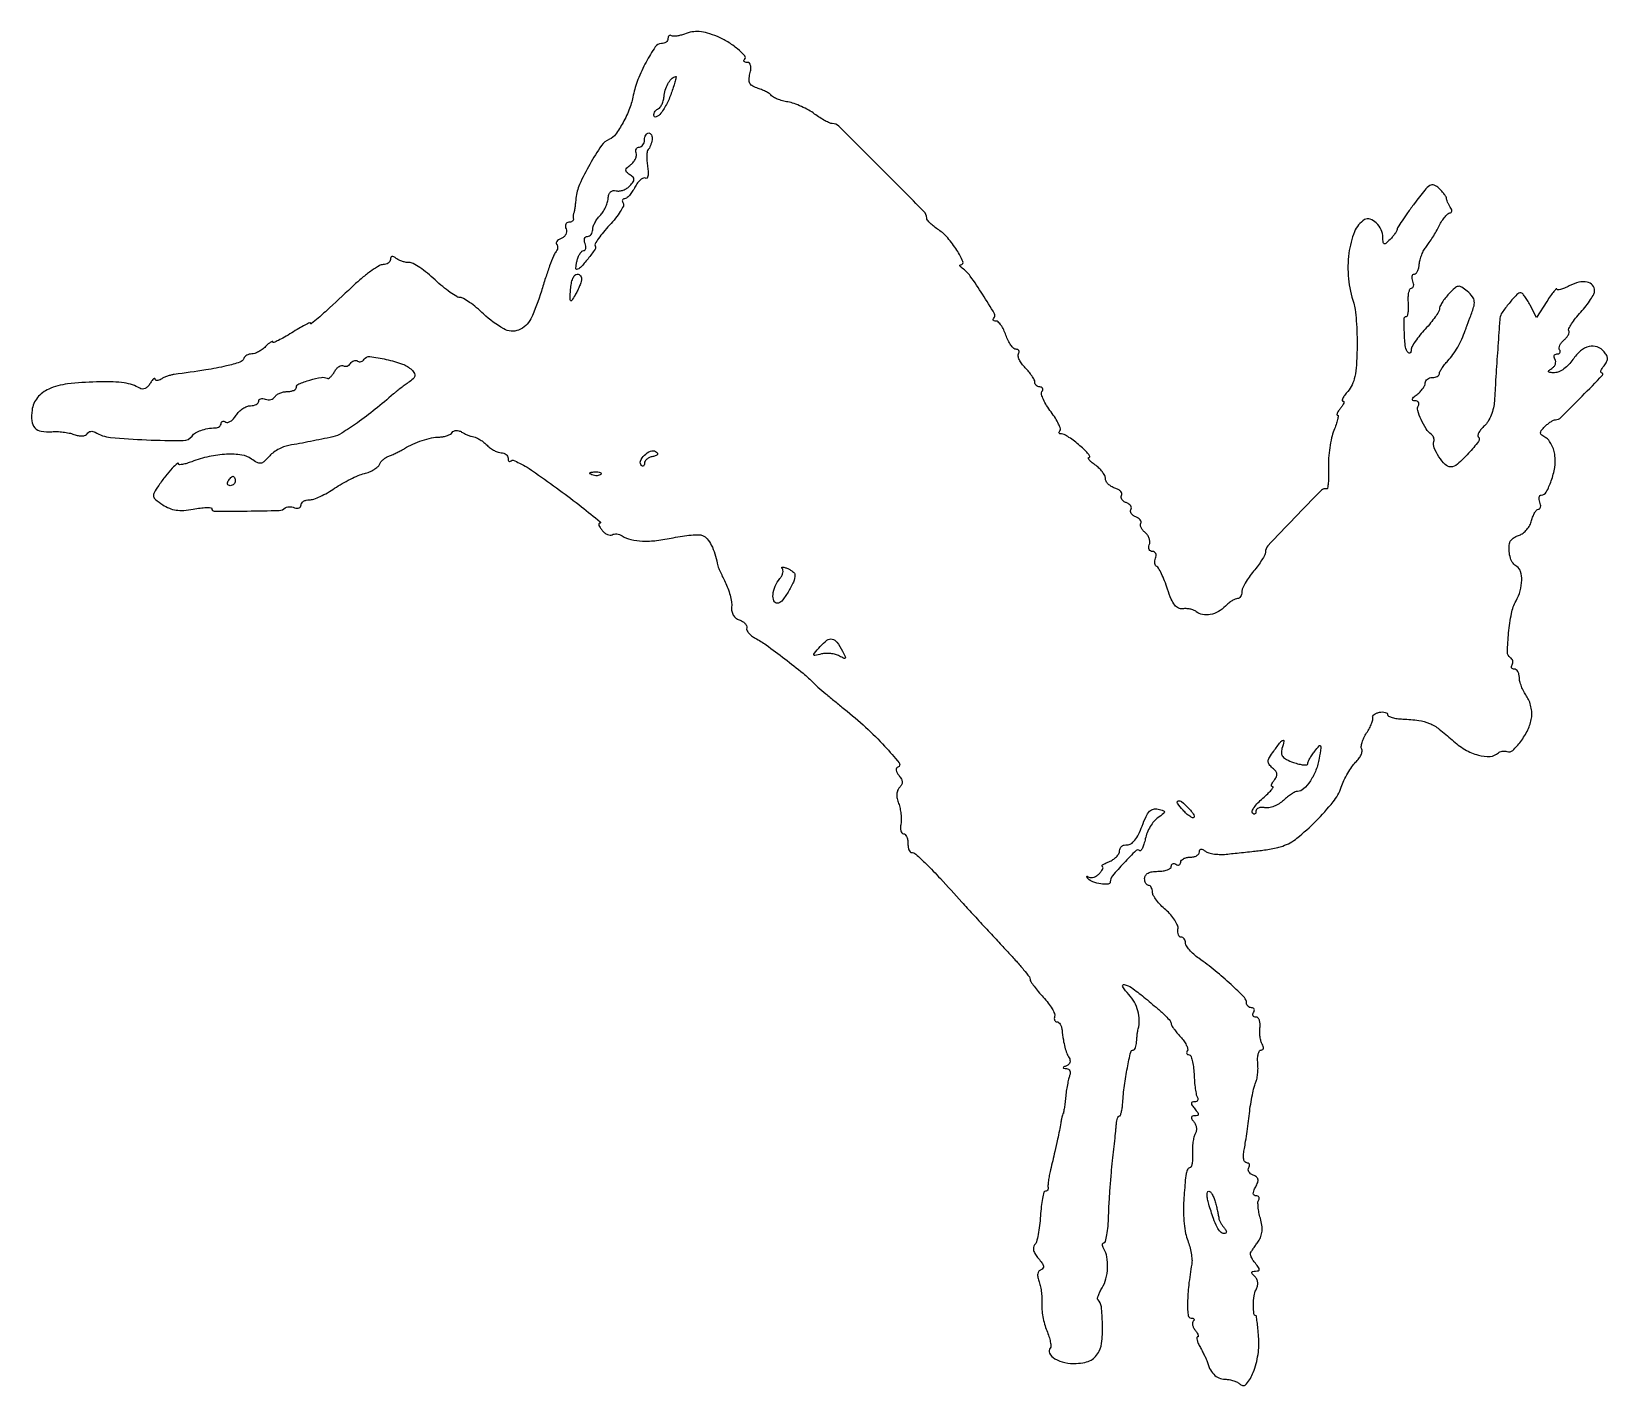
# Model space of a CAD drawing. Extents: x 1 to 336, y 1 to 289.
import ezdxf

# ---------------------------------------------------------------- set-up
doc = ezdxf.new("R2010")
doc.units = 0

msp = doc.modelspace()

# ---------------------------------------------------------------- linework, layer by layer
for points in [[(139.5, 288.030744, -0.028895), (138.679308, 287.763966, -0.032797), (137.867188, 287.606984, -0.034772), (137.171004, 287.568056, -0.128402), (136.75, 287.684149, 0.125461), (136.464834, 287.764563, 0.18199), (136.220313, 287.679494, 0.145789), (136.055745, 287.431792, 0.074357), (136, 287.059017, -0.132247), (135.891281, 286.655164, -0.100572), (135.585579, 286.311086, -0.087894), (135.128285, 286.079612, -0.073442), (134.589206, 286, 0.250566), (133.291906, 285.30633, 0.023117), (131.345906, 282.078414, 0.029463), (129.600305, 278.345273, 0.04849), (128.632641, 275, -0.046326), (127.835904, 272.200407, -0.032055), (126.450556, 269.210824, -0.030063), (124.87029, 266.679763, -0.147595), (123.55354, 265.658919, 0.153507), (121.859578, 264.313992, 0.019595), (119.375076, 260.31509, 0.022979), (117.209223, 256.059704, 0.083689), (116.438806, 253.138462, -0.00595), (116.33083, 252.091516, -0.007562), (116.205086, 251.128173, -0.006086), (116.078036, 250.326076, -0.060383), (115.980772, 250, 0.056356), (115.905572, 249.755086, 0.026539), (115.861868, 249.426562, 0.025897), (115.852198, 249.073807, 0.033069), (115.881579, 248.75, -0.152475), (115.839589, 248.464473, -0.118838), (115.640036, 248.220313, -0.09539), (115.307394, 248.055992, -0.067256), (114.893011, 248, 0.147775), (114.51605, 247.886102, 0.152599), (114.270955, 247.583685, 0.117411), (114.204191, 247.12477, 0.069392), (114.329869, 246.582759, -0.110706), (114.416146, 245.995587, -0.099985), (114.24984, 245.403732, -0.094822), (113.855697, 244.898304, -0.088479), (113.29373, 244.55922, 0.047522), (112.734054, 244.280967, 0.091066), (112.364235, 243.944652, 0.147614), (112.2387, 243.609177, 0.215851), (112.348196, 243.318471, -0.146906), (112.523143, 242.99336, -0.087014), (112.535729, 242.549611, -0.0736), (112.387517, 242.056852, -0.060838), (112.095673, 241.592009, 0.076538), (111.646766, 240.824761, 0.006772), (110.847617, 238.721184, 0.008727), (109.96774, 236.169558, 0.00669), (109.092514, 233.352447, -0.039945), (106.837524, 227.498584, -0.189063), (104.255036, 225.094965, -0.228897), (101.070778, 225.331725, -0.058666), (96.816754, 228.508674, 0.016531), (95.309625, 229.845521, 0.020874), (93.82707, 230.974423, 0.019475), (92.534012, 231.803426, 0.133576), (91.811326, 232, -0.136766), (91.077378, 232.204584, -0.017788), (89.704129, 233.102845, -0.019639), (88.120929, 234.316695, -0.015258), (86.494572, 235.754368, 0.018091), (84.855221, 237.187066, 0.022712), (83.23278, 238.386584, 0.021705), (81.814101, 239.252129, 0.137914), (81, 239.443015, -0.053938), (80.334505, 239.485656, -0.033514), (79.573437, 239.670903, -0.033378), (78.838139, 239.958212, -0.050637), (78.25, 240.311092, 0.040184), (77.705495, 240.653439, 0.159005), (77.320427, 240.717789, 0.259142), (77.085398, 240.53654, 0.10204), (77, 240.122445, -0.135634), (76.881712, 239.694411, -0.100349), (76.549202, 239.329718, -0.086742), (76.051832, 239.08426, -0.07147), (75.465367, 239, 0.13499), (74.615944, 238.766416, 0.018105), (73.04277, 237.751563, 0.01984), (71.230694, 236.377432, 0.015507), (69.373245, 234.75, -0.000852), (64.068236, 229.819798, -0.00721), (61.645299, 227.63979, -0.009993), (60.227014, 226.449385, -0.630115), (60, 226.557999, 0.549119), (59.85342, 226.651222, 0.009328), (58.825, 226.146137, 0.014135), (57.534557, 225.435377, 0.007846), (56, 224.5, -0.009817), (54.465271, 223.572798, -0.018009), (53.175, 222.888198, -0.014951), (52.177258, 222.440355, -0.534288), (52, 222.558884, 0.491804), (51.874602, 222.655536, 0.076033), (51.538393, 222.509708, 0.038609), (51.032339, 222.134338, 0.017505), (50.428571, 221.571429, -0.038061), (49.727976, 220.970082, -0.034775), (48.923586, 220.461607, -0.036582), (48.138866, 220.110181, -0.087201), (47.511905, 220, 0.064873), (46.972706, 219.929746, 0.063058), (46.463914, 219.723527, 0.0683), (46.060853, 219.41876, 0.11212), (45.833333, 219.058816, -0.233314), (44.995211, 218.242874, -0.021781), (42.135281, 217.451341, -0.018314), (37.773789, 216.613313, -0.005328), (31, 215.641132, 0.032461), (30.33475, 215.5085, 0.020089), (29.573438, 215.271443, 0.020123), (28.837259, 214.975459, 0.033866), (28.25, 214.662053, -0.046854), (27.768423, 214.420877, -0.098629), (27.358255, 214.348765, -0.17059), (27.086969, 214.451038, -0.211779), (26.969591, 214.690983, 0.378316), (26.853966, 214.812412, 0.208656), (26.645244, 214.742111, 0.057309), (26.307462, 214.356993, 0.01958), (25.908131, 213.728968, -0.061689), (25.414807, 213.080614, -0.091091), (24.83254, 212.668906, -0.111863), (24.234365, 212.540796, -0.137564), (23.68854, 212.700847, 0.056875), (22.159889, 213.429899, 0.046451), (20.398123, 213.858337, 0.031697), (18.037569, 214.053163, 0.010025), (14.5, 214.04936, 0.02376), (8.347556, 213.626423, 0.074206), (4.352286, 212.54524, 0.120642), (1.957652, 210.715174, 0.13389), (0.794462, 208.052936, 0.059591), (0.733272, 205.760649, 0.164257), (1.380693, 204.302911, 0.168215), (2.766255, 203.556874, 0.063179), (5, 203.479952, -0.032928), (6.118442, 203.508965, -0.020982), (7.416163, 203.402502, -0.021069), (8.685712, 203.189872, -0.036334), (9.714598, 202.89322, 0.040882), (10.642583, 202.634767, 0.061844), (11.478163, 202.579223, 0.078812), (12.13474, 202.722228, 0.162782), (12.533697, 203.054522, -0.109088), (12.846712, 203.376754, -0.099782), (13.276333, 203.550188, -0.095293), (13.756696, 203.547673, -0.089822), (14.212949, 203.36839, 0.114973), (17.506476, 202.259991, 0.014139), (25.132923, 201.74508, 0.009985), (32.940922, 201.595399, 0.241044), (34.82436, 202.5613, -0.104103), (35.548776, 203.222054, -0.048484), (36.707351, 203.760597, -0.042618), (38.150891, 204.133876, -0.034086), (39.75, 204.29386, 0.069294), (40.227747, 204.375836, 0.083263), (40.632812, 204.583866, 0.096565), (40.904004, 204.882261, 0.137135), (41, 205.225684, -0.131706), (41.077962, 205.51652, -0.190095), (41.284142, 205.680296, -0.143959), (41.59708, 205.683306, -0.069421), (41.967293, 205.520214, 0.199264), (42.432614, 205.445026, 0.084792), (43.024462, 205.696902, 0.065043), (43.64934, 206.224769, 0.045332), (44.20784, 206.961197, -0.055805), (44.825375, 207.741075, -0.049462), (45.623915, 208.401102, -0.052343), (46.473832, 208.851475, -0.095966), (47.240547, 209, 0.053089), (47.913689, 209.071675, 0.0729), (48.483161, 209.284531, 0.092739), (48.865563, 209.59898, 0.176205), (49, 209.968615, -0.170338), (49.113709, 210.292705, -0.150241), (49.410912, 210.495018, -0.106442), (49.863428, 210.534639, -0.060487), (50.398849, 210.400442, 0.078162), (50.982996, 210.27569, 0.076891), (51.580711, 210.33511, 0.081902), (52.099907, 210.564485, 0.109884), (52.457866, 210.931826, -0.10606), (52.850901, 211.341311, -0.051271), (53.494274, 211.686224, -0.047594), (54.267589, 211.920822, -0.049898), (55.059017, 212, 0.045466), (55.801969, 212.067698, 0.065371), (56.429836, 212.27041, 0.085372), (56.853925, 212.568826, 0.199402), (57, 212.920545, -0.308528), (57.489832, 213.638804, -0.022712), (59.86623, 214.448355, -0.025939), (62.330101, 215.027983, -0.173171), (63.553693, 214.825799, 0.255498), (63.848321, 214.823911, 0.061977), (64.259395, 215.115944, 0.04845), (64.709407, 215.61628, 0.031376), (65.131801, 216.271032, -0.048489), (65.575155, 216.9093, -0.070435), (66.087178, 217.363979, -0.092974), (66.584839, 217.574443, -0.19446), (66.992362, 217.50472, 0.11802), (67.373048, 217.379147, 0.100606), (67.793875, 217.428554, 0.092583), (68.190485, 217.646278, 0.082823), (68.5, 218, -0.082063), (68.808915, 218.354115, -0.092249), (69.203881, 218.572832, -0.100657), (69.622221, 218.623747, -0.11907), (70, 218.5, 0.104896), (70.371938, 218.366526, 0.09914), (70.774099, 218.391538, 0.096462), (71.144429, 218.571379, 0.093474), (71.425038, 218.878708, -0.292091), (72.609677, 219.449278, -0.024939), (76.091139, 218.853862, -0.030407), (79.580437, 217.85032, -0.111599), (81.511844, 216.631013, -0.05775), (82.101723, 215.886495, -0.206244), (82.189292, 215.298617, -0.150377), (81.821044, 214.707884, -0.027429), (80.790689, 213.90821, 0.006238), (79.928555, 213.295796, 0.005097), (79.021353, 212.619912, 0.005152), (78.199311, 211.980862, 0.013465), (77.626128, 211.5, -0.012518), (73.775771, 208.257366, -0.014703), (69.964908, 205.387361, -0.013456), (66.631297, 203.1593, -0.086811), (64.765206, 202.394247, -0.002616), (62.386937, 201.885705, -0.002693), (60.026284, 201.407084, -0.002734), (57.696455, 200.960984, -0.002913), (55.410681, 200.550024, 0.051385), (54.29576, 200.235761, 0.033366), (53.085633, 199.659942, 0.033433), (51.967263, 198.93093, 0.053007), (51.131687, 198.151836, -0.028239), (50.107503, 197.097543, -0.153891), (49.395739, 196.764166, -0.161815), (48.641345, 196.907843, -0.032116), (47.471006, 197.663386, 0.125195), (45.375863, 198.520629, 0.045872), (42.15514, 198.674054, 0.041826), (38.439363, 198.19702, 0.038602), (34.75, 197.102285, -0.016354), (33.695098, 196.737517, -0.029561), (32.807812, 196.519343, -0.033513), (32.15922, 196.444424, -0.428343), (32, 196.596179, 0.638721), (31.703193, 196.733736, 0.028283), (30.615839, 195.701549, 0.022514), (29.202524, 194.05676, 0.015023), (27.72947, 192.05661, 0.020525), (26.747812, 190.503633, 0.183451), (26.621625, 189.720648, 0.179244), (27.045329, 189.041515, 0.019428), (28.574918, 187.950855, 0.048214), (29.99308, 187.204919, 0.060992), (31.421218, 186.815763, 0.053651), (33.040565, 186.755819, 0.027674), (35.054524, 187.00997, -0.014208), (36.56748, 187.242424, -0.024314), (37.840929, 187.338647, -0.022032), (38.805802, 187.321994, -0.396507), (38.999701, 187.115726, 0.413863), (39.536375, 186.577888, 0.003), (46.509128, 186.608004, 0.004131), (53.350505, 186.735141, 0.191945), (54.610159, 187.276825, -0.133981), (54.935388, 187.462617, -0.057277), (55.435484, 187.532181, -0.050998), (56.017972, 187.486584, -0.046628), (56.597766, 187.32411, 0.070249), (57.133994, 187.200738, 0.118371), (57.588094, 187.269264, 0.152631), (57.887441, 187.515493, 0.145904), (58, 187.893011, -0.157084), (58.135999, 188.315218, -0.097334), (58.51931, 188.674822, -0.079368), (59.091831, 188.917581, -0.060733), (59.767865, 189, 0.085168), (60.682194, 189.156881, 0.021972), (62.074963, 189.719298, 0.021711), (63.629934, 190.511404, 0.020575), (65.13928, 191.448675, -0.018899), (66.717495, 192.436055, -0.015285), (68.480158, 193.377803, -0.015555), (70.161585, 194.146934, -0.038018), (71.452178, 194.577353, 0.036501), (72.524981, 194.931528, 0.039117), (73.509126, 195.431485, 0.042441), (74.275291, 195.993707, 0.122228), (74.649938, 196.530137, -0.081167), (74.958742, 197.059137, -0.044118), (75.488621, 197.596331, -0.042472), (76.139944, 198.060514, -0.051948), (76.819175, 198.372426, 0.018963), (77.571465, 198.659555, 0.011222), (78.446883, 199.055726, 0.011221), (79.304031, 199.490973, 0.018887), (80, 199.898816, -0.03408), (81.758847, 200.858999, -0.029123), (83.725481, 201.629344, -0.029824), (85.705135, 202.146395, -0.043241), (87.5, 202.343572, 0.041635), (88.312406, 202.430184, 0.041526), (89.09997, 202.650218, 0.044806), (89.752161, 202.961246, 0.109558), (90.138197, 203.322895, -0.133275), (90.489227, 203.622213, -0.100187), (90.984214, 203.744055, -0.085043), (91.559933, 203.66994, -0.065165), (92.138197, 203.406236, 0.025734), (92.74951, 203.06706, 0.01865), (93.461286, 202.751083, 0.018922), (94.161541, 202.50128, 0.038564), (94.730011, 202.369538, -0.075317), (95.312259, 202.188796, -0.027758), (96.066185, 201.7702, -0.026761), (96.851785, 201.214257, -0.029017), (97.55144, 200.591418, 0.039754), (98.265826, 199.982417, 0.035385), (99.095021, 199.467479, 0.037128), (99.910624, 199.112254, 0.084334), (100.571429, 199, -0.080221), (101.117096, 198.911884, -0.091409), (101.580357, 198.657292, -0.100746), (101.890085, 198.278296, -0.121682), (102, 197.833333, 0.054655), (102.04429, 197.429364, 0.164516), (102.185993, 197.195368, 0.256751), (102.392738, 197.15399, 0.120651), (102.633168, 197.299835, -0.300049), (103.101101, 197.395856, -0.019434), (104.43243, 196.802163, -0.023174), (106.059263, 195.90352, -0.014729), (107.869186, 194.716502, -0.006518), (112.940097, 191.073616, -0.007859), (117.603703, 187.515684, -0.003437), (121.585419, 184.333144, -0.706542), (121.467353, 184, 0.35519), (121.306971, 183.869619, 0.136773), (121.327334, 183.562609, 0.061838), (121.565852, 183.083127, 0.026907), (121.990862, 182.51101, 0.050777), (122.529284, 181.981976, 0.064546), (123.124078, 181.620389, 0.078442), (123.682148, 181.471484, 0.165938), (124.113307, 181.570027, -0.107362), (124.544438, 181.722375, -0.058975), (125.106721, 181.726846, -0.054746), (125.706018, 181.593308, -0.057909), (126.25, 181.334338, 0.083618), (128.137866, 180.551346, 0.047283), (130.599981, 180.224914, 0.038848), (133.593653, 180.345741, 0.02332), (137.104838, 180.929064, -0.015533), (139.057612, 181.284807, -0.01801), (140.93477, 181.498054, -0.017276), (142.522771, 181.565665, -0.093877), (143.366639, 181.412802, -0.13288), (144.309823, 180.724216, -0.048982), (145.217581, 179.332851, -0.043592), (145.969968, 177.518284, -0.037091), (146.446336, 175.5, 0.052958), (146.59789, 174.938112, 0.009064), (147.016359, 173.9125, 0.009792), (147.555365, 172.721892, 0.008597), (148.163625, 171.5, -0.030756), (148.74602, 170.187365, -0.025252), (149.207556, 168.72443, -0.025966), (149.494249, 167.332939, -0.059393), (149.529131, 166.264018, 0.064788), (149.571239, 165.293744, 0.087652), (149.869691, 164.470057, 0.095031), (150.408247, 163.845982, 0.090747), (151.147838, 163.453078, -0.056665), (151.823583, 163.150871, -0.070719), (152.359764, 162.721742, -0.085179), (152.680483, 162.237201, -0.156068), (152.729687, 161.770813, 0.162574), (152.789147, 161.268391, 0.063395), (153.169311, 160.671013, 0.053952), (153.781856, 160.077486, 0.04404), (154.54882, 159.581753, -0.035366), (156.868959, 158.138467, -0.00687), (160.824497, 155.187671, -0.007302), (164.71974, 152.106259, -0.028061), (167, 150.024248, 0.019322), (167.879859, 149.192242, 0.003798), (169.528125, 147.77202, 0.004023), (171.475764, 146.146219, 0.003723), (173.5, 144.50901, -0.017892), (178.026432, 140.630823, -0.02042), (182.060679, 136.599501, -0.014706), (185.144817, 133.051115, -0.519251), (184.894492, 132.152754, 0.180006), (184.595212, 131.902011, 0.161408), (184.515594, 131.503434, 0.099263), (184.692016, 130.972436, 0.043546), (185.115881, 130.360372, -0.048219), (185.612496, 129.628771, -0.114157), (185.788783, 128.998343, -0.132402), (185.659568, 128.414858, -0.076194), (185.230645, 127.830645, 0.103952), (184.829937, 127.216677, 0.077943), (184.656849, 126.425974, 0.064692), (184.722111, 125.485352, 0.041235), (185.026592, 124.430058, -0.037187), (185.334935, 123.39293, -0.026087), (185.532104, 122.190134, -0.026438), (185.599876, 121.01185, -0.048749), (185.510983, 120.057032, 0.042654), (185.42795, 119.269119, 0.06996), (185.508087, 118.604253, 0.101346), (185.729075, 118.160057, 0.230757), (186.057418, 118, -0.200398), (186.41758, 117.849609, -0.08502), (186.723116, 117.4125, -0.065057), (186.930698, 116.765556, -0.04517), (187, 116, 0.036182), (187.055502, 115.234028, 0.054698), (187.223314, 114.5875, 0.071623), (187.468853, 114.144638, 0.234552), (187.760218, 114, -0.184658), (188.690413, 113.644336, -0.011603), (190.869024, 111.600014, -0.011757), (193.914542, 108.462182, -0.00334), (198.5, 103.443054, 0.001774), (200.759163, 100.95462, 0.001102), (203.426562, 98.050265, 0.001106), (206.070954, 95.196364, 0.002001), (208.25, 92.873792, -0.007594), (210.070013, 90.889888, -0.01113), (211.604688, 89.085848, -0.006724), (212.826762, 87.540742, -0.165419), (213, 87.031437, 0.144916), (213.139408, 86.560544, 0.014206), (213.819494, 85.575093, 0.017032), (214.721288, 84.4287, 0.012691), (215.789767, 83.225055, -0.023605), (216.830713, 81.999582, -0.03125), (217.650441, 80.787077, -0.032276), (218.181418, 79.73519, -0.183181), (218.206433, 79.1193, 0.071221), (218.128761, 78.691361, 0.114381), (218.198649, 78.328794, 0.144842), (218.40269, 78.08942, 0.145318), (218.703862, 78, -0.180492), (219.051523, 77.870274, -0.077273), (219.376745, 77.485938, -0.062231), (219.632174, 76.919654, -0.046771), (219.772082, 76.25, 0.010844), (220.053719, 74.163588, 0.023619), (220.379417, 72.581998, 0.030513), (220.778037, 71.343257, 0.046636), (221.284351, 70.33541, -0.100297), (221.465555, 69.852276, -0.116778), (221.429561, 69.364145, -0.117835), (221.179237, 68.947198, -0.103438), (220.756231, 68.664358, 0.011503), (220.140388, 68.399447, 0.276057), (220.0381, 68.250848, 0.395424), (220.132869, 68.135776, 0.016013), (220.718615, 68.078947, -0.129987), (221.139776, 67.937874, -0.140912), (221.420817, 67.610289, -0.119877), (221.512016, 67.137304, -0.079736), (221.397842, 66.594377, 0.035749), (221.167324, 65.835595, 0.009977), (220.9163, 64.619244, 0.010014), (220.686708, 63.227872, 0.010367), (220.515987, 61.844377, -0.004716), (220.372443, 60.562066, -0.007792), (220.224155, 59.482411, -0.002434), (220.078837, 58.564098, -0.367576), (220.003427, 58.5, 0.337507), (219.925608, 58.440718, 0.006292), (219.787235, 57.9125, 0.012625), (219.643936, 57.266756, 0.007762), (219.506309, 56.5, -0.008139), (219.217184, 54.896175, -0.005), (218.827062, 53.016439, -0.003286), (218.251051, 50.455107, -0.000945), (217.326369, 46.5, 0.010638), (217.069472, 45.296389, 0.013011), (216.88275, 44.160938, 0.01153), (216.773458, 43.205625, 0.085102), (216.809501, 42.75, -0.098438), (216.824533, 42.463908, -0.12491), (216.723728, 42.220256, -0.127778), (216.521198, 42.057878, -0.105734), (216.25, 41.999807, 0.337533), (215.9403, 41.763731, 0.017285), (215.629126, 40.457539, 0.021699), (215.362659, 38.762332, 0.013366), (215.189576, 36.749807, -0.01524), (215.002949, 34.67105, -0.019313), (214.69835, 32.767079, -0.017649), (214.331647, 31.21875, -0.128692), (213.95323, 30.563654, 0.163133), (213.696135, 30.039986, 0.101804), (213.744357, 29.351665, 0.073406), (214.105719, 28.541176, 0.03979), (214.763654, 27.667554, -0.025584), (215.506204, 26.73771, -0.100601), (215.80524, 26.072001, -0.208346), (215.716043, 25.606083, -0.159771), (215.300087, 25.287263, 0.143223), (214.840622, 24.958131, 0.129246), (214.608251, 24.419978, 0.088076), (214.62737, 23.660104, 0.038106), (214.905096, 22.683362, -0.036823), (215.197029, 21.666565, -0.021113), (215.405157, 20.406988, -0.021007), (215.508026, 19.116244, -0.032616), (215.477115, 18, 0.047176), (215.478759, 16.816723, 0.022297), (215.692384, 15.303646, 0.021868), (216.059004, 13.727742, 0.028782), (216.537001, 12.331561, -0.019846), (216.991606, 11.077279, -0.028297), (217.286298, 9.930117, -0.027585), (217.416935, 9.001184, -0.220985), (217.272394, 8.605727, 0.334788), (217.119741, 7.516802, 0.134268), (218.236107, 6.374189, 0.079856), (220.390988, 5.53665, 0.068912), (222.815057, 5.357621, 0.033286), (224.628011, 5.595442, 0.073996), (225.935601, 6.064919, 0.088415), (226.904123, 6.830344, 0.065879), (227.668022, 7.961293, 0.096902), (228.266173, 10.128566, 0.024448), (228.366148, 13.803132, 0.021009), (228.134937, 17.428064, 0.171577), (227.430716, 18.902617, -0.246561), (227.33875, 19.19791, -0.036456), (227.501245, 19.822714, -0.034085), (227.822206, 20.591573, -0.023115), (228.2855, 21.420174, 0.076119), (229.107767, 23.343005, 0.05193), (229.45983, 25.698157, 0.052995), (229.318631, 27.999797, 0.097331), (228.657428, 29.75, -0.045863), (228.417684, 30.229543, -0.100027), (228.347407, 30.63278, -0.178372), (228.451388, 30.893214, -0.212628), (228.690983, 30.999888, 0.346282), (229.017768, 31.256971, 0.017132), (229.312869, 32.688905, 0.021574), (229.54774, 34.545499, 0.0132), (229.671974, 36.749888, -0.006905), (229.787207, 39.384595, -0.003907), (229.995837, 42.573405, -0.003899), (230.256432, 45.78575, -0.006399), (230.532993, 48.5, 0.001458), (230.804369, 50.925457, 0.001657), (231.049966, 53.251562, 0.001503), (231.246108, 55.228874, 0.009232), (231.325305, 56.25, -0.028961), (231.403999, 56.920406, -0.044138), (231.556243, 57.485937, -0.054011), (231.752254, 57.88245, -0.256347), (231.966465, 58, 0.309954), (232.185849, 58.150452, 0.029004), (232.396819, 58.807812, 0.029228), (232.57143, 59.695984, 0.018325), (232.676159, 60.75, -0.017363), (233.037172, 64.455746, -0.016204), (233.660136, 68.214581, -0.007987), (234.386304, 71.578297, -0.348739), (234.917383, 72, 0.231793), (235.172712, 72.125087, 0.067932), (235.397524, 72.514062, 0.052843), (235.561928, 73.0798, 0.035463), (235.633459, 73.75, -0.011569), (235.677042, 74.493312, -0.009674), (235.756779, 75.279688, -0.009796), (235.85773, 75.996103, -0.026196), (235.966165, 76.5, 0.070761), (236.197235, 78.368275, 0.062439), (235.917447, 80.312199, 0.060726), (235.153244, 82.176809, 0.060011), (233.961045, 83.811439, -0.046687), (232.690015, 85.460284, -0.649939), (232.997997, 85.921009, -0.112562), (234.538849, 85.278066, -0.017542), (237.173275, 83.256336, -0.003998), (240.12408, 80.782801, -0.017779), (241.792313, 79.255918, -0.026554), (242.760904, 78.197173, -0.173681), (243, 77.529615, 0.142001), (243.101069, 77.180916, 0.015248), (243.577342, 76.476809, 0.017782), (244.212706, 75.659469, 0.013422), (244.96542, 74.806743, -0.031337), (245.67955, 73.936833, -0.042883), (246.199444, 73.067553, -0.049664), (246.476894, 72.316908, -0.20489), (246.406403, 71.848556, 0.082172), (246.27327, 71.524306, 0.160724), (246.29895, 71.249263, 0.182608), (246.47727, 71.066487, 0.109561), (246.777049, 71, -0.303336), (247.134498, 70.76117, -0.035062), (247.456273, 69.798703, -0.032779), (247.706215, 68.47782, -0.020581), (247.832376, 66.910479, 0.011794), (247.934954, 65.277963, 0.014315), (248.110843, 63.754802, 0.01292), (248.326926, 62.49171, 0.089816), (248.555327, 61.910479, -0.108141), (248.67727, 61.563688, -0.181861), (248.605684, 61.267453, -0.161864), (248.345618, 61.068534, -0.083194), (247.936572, 61, 0.088789), (247.452761, 60.913403, 0.325525), (247.290242, 60.669175, 0.142917), (247.435097, 60.240932, 0.020663), (248, 59.5, -0.016921), (248.613598, 58.707566, -0.157546), (248.744889, 58.301232, -0.342148), (248.567138, 58.071882, -0.06312), (248, 58, 0.068049), (247.478801, 57.928736, 0.298402), (247.283965, 57.706162, 0.180966), (247.367377, 57.331392, 0.028926), (247.820353, 56.716462, -0.077715), (248.169145, 56.131418, -0.067758), (248.343738, 55.439525, -0.070097), (248.324361, 54.749982, -0.096679), (248.106216, 54.17186, 0.07746), (247.817685, 53.487445, 0.025549), (247.607425, 52.413087, 0.024746), (247.492736, 51.179384, 0.025665), (247.502653, 49.955399, -0.021399), (247.521493, 48.822546, -0.035105), (247.429257, 47.868148, -0.039908), (247.256138, 47.17954, -0.32163), (247.005902, 47, 0.281867), (246.501062, 46.690842, 0.072299), (246.179562, 45.744489, 0.026313), (245.930151, 43.844617, 0.002954), (245.616753, 39.5, 0.024022), (245.578188, 37.365627, 0.019625), (245.736147, 35.087077, 0.020059), (246.048678, 32.998998, 0.048112), (246.487998, 31.498561, -0.028542), (246.923044, 30.202777, -0.024149), (247.236447, 28.791717, -0.024849), (247.395976, 27.475116, -0.060236), (247.34766, 26.498561, 0.013708), (246.700534, 21.983189, 0.025565), (246.464957, 18.296542, 0.025235), (246.567578, 15.580494, 0.388603), (247.201685, 15, -0.059705), (247.589669, 14.953505, -0.178958), (247.807627, 14.806715, -0.250389), (247.83635, 14.592417, -0.107397), (247.675343, 14.342009, 0.171918), (247.507446, 13.989854, 0.082297), (247.537806, 13.483088, 0.066538), (247.753708, 12.904134, 0.050768), (248.131121, 12.342009, -0.027583), (248.513106, 11.826354, -0.063781), (248.724541, 11.394215, -0.141947), (248.737152, 11.118072, -0.346558), (248.587261, 11, 0.414416), (248.425217, 10.837844, 0.064248), (248.489924, 10.339063, 0.041295), (248.746478, 9.613501, 0.021153), (249.179381, 8.75, -0.004874), (249.66688, 7.851809, -0.006219), (250.097795, 7.014062, -0.004922), (250.442586, 6.305362, -0.051045), (250.550931, 6, 0.051227), (251.151465, 4.309387, 0.081026), (252.024788, 3.047472, 0.096174), (253.128923, 2.272545, 0.105439), (254.406989, 2, -0.042464), (255.324277, 1.921956, -0.036251), (256.266697, 1.689106, -0.037841), (257.096251, 1.347783, -0.080023), (257.658363, 0.941637, 0.442897), (259.005837, 1.006992, 0.080298), (260.430192, 3.447944, 0.054137), (261.44467, 7.26461, 0.059162), (261.572819, 11.095276, 0.003714), (261.416705, 12.784191, 0.006156), (261.256908, 14.206112, 0.001524), (261.100004, 15.432264, 0.376539), (261.022811, 15.5, -0.38423), (260.579208, 15.899935, -0.025517), (260.481471, 17.762597, -0.031549), (260.603199, 19.73381, -0.091919), (261.015064, 21.028148, 0.062017), (261.315541, 21.808577, 0.08427), (261.37237, 22.559807, 0.090326), (261.179753, 23.248274, 0.0833), (260.753196, 23.846804, -0.0239), (260.227164, 24.425681, -0.211977), (260.136691, 24.75, -0.3218), (260.32642, 24.946293, -0.044963), (260.922445, 25, 0.062358), (261.535158, 25.076713, 0.351464), (261.720034, 25.322073, 0.151799), (261.568705, 25.761691, 0.014977), (260.872445, 26.653695, -0.02895), (260.373899, 27.330557, -0.039328), (260.011374, 27.996781, -0.044143), (259.815562, 28.565679, -0.201846), (259.868403, 28.903695, -0.009304), (260.086394, 29.242284, -0.001669), (260.506583, 29.8645, -0.001801), (261.003935, 30.59007, -0.001627), (261.523601, 31.337157, 0.066218), (262.048937, 32.349273, 0.065795), (262.292892, 33.465736, 0.057051), (262.254315, 34.740422, 0.033779), (261.934172, 36.22953, -0.021598), (261.637616, 37.462108, -0.026175), (261.471039, 38.639203, -0.02626), (261.435853, 39.62342, -0.135012), (261.587991, 40.142372, 0.105685), (261.704675, 40.469128, 0.180483), (261.640912, 40.748072, 0.163848), (261.401781, 40.935253, 0.085036), (261.023833, 41, -0.152387), (260.609089, 41.129409, -0.235521), (260.431595, 41.451784, -0.108032), (260.531938, 42.020793, -0.025409), (260.946502, 42.900039, 0.037462), (261.372824, 43.863716, 0.138477), (261.416547, 44.521079, 0.178863), (261.111135, 45.005231, 0.072033), (260.418304, 45.392976, -0.070285), (259.874272, 45.694967, -0.100489), (259.509929, 46.107535, -0.123749), (259.380545, 46.562876, -0.147092), (259.495635, 46.992937, 0.083801), (259.652151, 47.377676, 0.162528), (259.618373, 47.704175, 0.181411), (259.401705, 47.921344, 0.107317), (259.03946, 48, -0.244746), (258.647705, 48.203979, -0.103729), (258.407965, 48.764802, -0.065037), (258.348933, 49.639873, -0.031887), (258.489876, 50.75, 0.00872), (258.733032, 52.144767, 0.003046), (259.035543, 54.159061, 0.003024), (259.341584, 56.380145, 0.003528), (259.604627, 58.493611, -0.00994), (259.882695, 60.515865, -0.010918), (260.233692, 62.462851, -0.010396), (260.603863, 64.110573, -0.052845), (260.923569, 64.993611, 0.061574), (261.187012, 65.762805, 0.024562), (261.362519, 66.865311, 0.023858), (261.437166, 68.086616, 0.02767), (261.388289, 69.25, -0.034324), (261.358049, 70.303578, -0.054996), (261.492174, 71.192188, -0.075246), (261.755905, 71.799152, -0.258191), (262.11893, 72, 0.160835), (262.432991, 72.103706, 0.191795), (262.595962, 72.367188, 0.125481), (262.565739, 72.770965, 0.058179), (262.339871, 73.25, -0.072802), (262.061389, 73.888157, -0.031947), (261.87569, 74.79375, -0.030768), (261.798438, 75.796814, -0.035976), (261.85242, 76.75, 0.047851), (261.880737, 77.61137, 0.073756), (261.725626, 78.339063, 0.101634), (261.420869, 78.825341, 0.204896), (261.012549, 79, -0.099753), (260.629227, 79.077244, -0.17667), (260.395622, 79.29375, -0.168688), (260.350089, 79.618257, -0.089929), (260.5, 80, 0.082592), (260.656512, 80.3821, 0.161196), (260.6254, 80.70625, 0.182303), (260.413961, 80.921712, 0.108972), (260.059017, 81, -0.096289), (259.654812, 81.078569, -0.097256), (259.311086, 81.302725, -0.098565), (259.080952, 81.637295, -0.101858), (259, 82.030551, 0.196467), (258.534887, 83.168555, 0.010744), (255.714313, 85.921832, 0.016814), (252.360981, 88.852351, 0.01768), (248.872624, 91.5, -0.026866), (247.784974, 92.357447, -0.03217), (246.863166, 93.279687, -0.033896), (246.206179, 94.138409, -0.143853), (246.017281, 94.75, 0.071087), (245.942267, 95.227701, 0.085542), (245.737318, 95.632812, 0.098771), (245.437456, 95.903802, 0.135307), (245.088484, 96, -0.195367), (244.760854, 96.133096, -0.107388), (244.518052, 96.499606, -0.078387), (244.39809, 97.049784, -0.051033), (244.42659, 97.700785, 0.133898), (244.327494, 98.519276, 0.044447), (243.769192, 99.603471, 0.040514), (242.905736, 100.750316, 0.036254), (241.838106, 101.789678, -0.026694), (240.751782, 102.807558, -0.030746), (239.833694, 103.890793, -0.032194), (239.183427, 104.889337, -0.128923), (239, 105.588894, 0.057125), (238.938134, 106.128625, 0.076447), (238.755208, 106.585488, 0.095467), (238.484564, 106.891709, 0.16565), (238.166667, 107, -0.17482), (237.848674, 107.114688, -0.093122), (237.578125, 107.440625, -0.073362), (237.395023, 107.926139, -0.053595), (237.333333, 108.5, -0.148148), (237.527361, 109.140475, -0.124534), (238.055556, 109.617647, -0.084621), (238.93792, 109.908154, -0.037322), (240.166667, 110, 0.035563), (241.251832, 110.077281, 0.053927), (242.167708, 110.311086, 0.070496), (242.795907, 110.653011, 0.237201), (243, 111.059017, -0.108972), (243.078288, 111.413961, -0.182303), (243.29375, 111.6254, -0.161196), (243.6179, 111.656512, -0.082592), (244, 111.5, 0.082592), (244.3821, 111.343488, 0.161196), (244.70625, 111.3746, 0.182303), (244.921712, 111.586039, 0.108972), (245, 111.940983, -0.182172), (245.152336, 112.345219, -0.09101), (245.5875, 112.688914, -0.070927), (246.234725, 112.92177, -0.050979), (247, 113, 0.054166), (247.76512, 113.08313, 0.073876), (248.4125, 113.329718, 0.093538), (248.846976, 113.694154, 0.173281), (249, 114.122445, -0.094462), (249.081351, 114.549201, -0.277515), (249.309512, 114.723609, -0.160998), (249.688412, 114.643639, -0.034772), (250.25, 114.262086, 0.104314), (250.965248, 113.909124, 0.031578), (252.160937, 113.682379, 0.030114), (253.568399, 113.592088, 0.028674), (255, 113.668722, -0.000599), (256.558462, 113.840239, -0.000394), (258.353125, 114.034144, -0.000396), (260.100418, 114.220139, -0.000764), (261.5, 114.365838, 0.013324), (262.808043, 114.535315, 0.009561), (264.259621, 114.791389, 0.009665), (265.633119, 115.088543, 0.020452), (266.681689, 115.382464, 0.092689), (269.727741, 117.042735, 0.026072), (273.757245, 120.692744, 0.026319), (277.397324, 124.760112, 0.086728), (279.130599, 127.900177, -0.027533), (279.716456, 129.340164, -0.020679), (280.510839, 130.855652, -0.021053), (281.379861, 132.222698, -0.044291), (282.186652, 133.186652, 0.037781), (282.866189, 133.977449, 0.050089), (283.349051, 134.793588, 0.059908), (283.584123, 135.516259, 0.189311), (283.494914, 136.008229, -0.170496), (283.379775, 136.533393, -0.043806), (283.563147, 137.395955, -0.039458), (283.960476, 138.402689, -0.031325), (284.538905, 139.419032, 0.022206), (285.135769, 140.42468, 0.028632), (285.587386, 141.399147, 0.02888), (285.861314, 142.228554, 0.165968), (285.830465, 142.683582, -0.219843), (285.842295, 143.010476, -0.108222), (286.111137, 143.339832, -0.074709), (286.603915, 143.622941, -0.04555), (287.25, 143.809629, -0.043858), (287.920257, 143.878636, -0.071618), (288.485937, 143.805797, -0.103411), (288.863398, 143.610658, -0.225607), (289, 143.323324, 0.286055), (289.203471, 142.996776, 0.043203), (289.954687, 142.70542, 0.037531), (291.004591, 142.483172, 0.023863), (292.25, 142.375978, -0.023747), (295.613324, 142.087283, -0.067234), (297.880622, 141.46619, -0.064326), (299.957488, 140.248995, -0.020395), (302.710525, 137.933087, 0.051221), (305.43713, 135.912301, 0.066547), (308.295244, 134.695298, 0.08295), (310.812273, 134.432235, 0.183006), (312.547578, 135.214245, -0.102932), (312.880446, 135.432451, -0.060206), (313.343664, 135.553124, -0.056467), (313.858913, 135.56434, -0.061664), (314.347766, 135.457985, 0.276105), (315.609973, 135.715677, 0.048781), (317.296229, 137.5881, 0.047732), (318.798011, 140.092001, 0.066467), (319.5996, 142.576224, 0.061775), (319.662359, 143.695897, 0.039387), (319.472184, 144.988007, 0.039167), (319.078648, 146.246108, 0.057453), (318.527196, 147.264634, -0.033239), (317.942597, 148.229889, -0.027468), (317.448614, 149.326665, -0.028324), (317.10714, 150.386737, -0.063835), (317, 151.222506, 0.057655), (316.921346, 151.902354, 0.07689), (316.688914, 152.477861, 0.095773), (316.344959, 152.863533, 0.164343), (315.940983, 153, -0.098926), (315.581552, 153.071817, -0.176081), (315.362055, 153.273452, -0.169366), (315.318355, 153.57557, -0.090666), (315.457295, 153.930902, 0.09754), (315.6069, 154.329437, 0.09758), (315.594176, 154.754877, 0.098289), (315.421453, 155.141246, 0.100557), (315.115366, 155.4287, -0.266986), (314.46364, 156.634767, -0.017758), (314.716563, 160.716181, -0.024858), (315.328718, 164.847414, -0.076841), (316.293874, 167.489889, 0.057566), (317.17721, 169.647629, 0.063377), (317.507753, 171.880378, 0.075431), (317.264074, 173.741558, 0.195341), (316.442659, 174.785667, -0.111431), (315.655265, 175.505109, -0.075117), (315.114327, 176.600874, -0.061912), (314.849391, 178.016993, -0.040306), (314.881517, 179.682612, -0.132443), (315.071206, 180.181704, -0.05878), (315.552013, 180.704081, -0.052353), (316.224726, 181.169043, -0.048246), (316.997676, 181.499262, 0.086556), (317.807256, 181.920752, 0.053399), (318.587937, 182.661848, 0.051589), (319.224323, 183.588823, 0.063241), (319.606084, 184.56665, -0.03126), (319.902909, 185.498395, -0.04323), (320.290099, 186.285203, -0.050362), (320.704552, 186.836826, -0.209435), (321.077023, 187, 0.210315), (321.356222, 187.122874, 0.139421), (321.515461, 187.440625, 0.089679), (321.519642, 187.925316, 0.049078), (321.361626, 188.5, -0.049244), (321.203818, 189.074677, -0.089945), (321.208576, 189.559375, -0.139664), (321.368688, 189.877126, -0.209619), (321.6489, 190, 0.274873), (322.720145, 190.637046, 0.040551), (323.783203, 193.0385, 0.042726), (324.514082, 195.897454, 0.06999), (324.57679, 198.392016, 0.046984), (324.328338, 199.5662, 0.043729), (323.861115, 200.703423, 0.046684), (323.259268, 201.641306, 0.099519), (322.607986, 202.199506, -0.034207), (321.751786, 202.758741, -0.213665), (321.505633, 203.206321, -0.191955), (321.662912, 203.719335, -0.027162), (322.414633, 204.55749, -0.02542), (323.027205, 205.110752, -0.027902), (323.6747, 205.58082, -0.028893), (324.267697, 205.915945, -0.109873), (324.678571, 206.015515, 0.192326), (325.834055, 206.502545, 0.003988), (330.33308, 211.014962, 0.004107), (334.681903, 215.520296, 0.658857), (334.475889, 216, -0.353571), (334.313215, 216.131469, -0.137745), (334.332525, 216.440625, -0.062198), (334.57207, 216.92365, -0.027033), (335, 217.5, 0.046715), (335.553559, 218.310245, 0.122353), (335.735118, 218.985932, 0.126736), (335.576723, 219.653031, 0.051915), (335.055749, 220.432827, 0.130726), (333.561871, 221.495028, 0.150575), (331.822063, 221.598167, 0.119372), (330.01773, 220.664971, 0.06651), (328.371257, 218.799205, -0.045055), (327.507309, 217.731421, -0.044411), (326.462182, 216.829981, -0.048041), (325.400697, 216.212388, -0.109726), (324.5, 216.018188, -0.01453), (323.509636, 216.05314, -0.227323), (323.222034, 216.214536, -0.395983), (323.257104, 216.460346, -0.027605), (323.878115, 216.903509, 0.078477), (324.35273, 217.320824, 0.089711), (324.649564, 217.846576, 0.099558), (324.725209, 218.397018, 0.123544), (324.569098, 218.888197, -0.077309), (324.389735, 219.313302, -0.154896), (324.412234, 219.673408, -0.185933), (324.628966, 219.912006, -0.116958), (325, 220, 0.086348), (325.385538, 220.067081, 0.165207), (325.628635, 220.260466, 0.179479), (325.691952, 220.548796, 0.104014), (325.570027, 220.886693, -0.164952), (325.470759, 221.317219, -0.078714), (325.617154, 221.873238, -0.064852), (325.975201, 222.465066, -0.051163), (326.5, 223, 0.041103), (327.033209, 223.522113, 0.055979), (327.413974, 224.076396, 0.06935), (327.598322, 224.578932, 0.194055), (327.535939, 224.941849, -0.261758), (327.517278, 225.390754, -0.023993), (328.091207, 226.396729, -0.026128), (328.947491, 227.599508, -0.017307), (330.04695, 228.89026, 0.018826), (331.177514, 230.225725, 0.022657), (332.132541, 231.564758, 0.022112), (332.824155, 232.745092, 0.122052), (333, 233.454729, 0.182891), (332.548293, 234.648333, 0.166189), (331.39938, 235.302899, 0.109372), (329.656041, 235.25166, 0.057894), (327.624422, 234.480173, -0.019864), (326.616227, 234.006941, -0.037618), (325.765975, 233.721459, -0.053212), (325.167623, 233.635665, -0.417646), (324.983153, 233.809303, 0.658497), (324.841783, 233.866057, 0.026428), (324.33995, 233.310978, 0.01909), (323.643852, 232.383899, 0.009107), (322.817181, 231.142963), (320.668055, 227.785926), (319.30209, 230.392963, 0.016871), (318.735094, 231.391646, 0.024056), (318.160902, 232.234183, 0.021638), (317.642006, 232.863436, 0.212607), (317.335358, 233, 0.205505), (316.466078, 232.626964, 0.017562), (314.822025, 230.771068, 0.020891), (313.327637, 228.79731, 0.124437), (312.877655, 227.59699, 0.010569), (312.732382, 225.985989, 0.000444), (312.342221, 220.249403, 0.000865), (311.963612, 214.458765, 0.001866), (311.696538, 210, -0.04409), (311.481247, 208.517549, -0.037236), (311.002481, 207.00619, -0.038759), (310.344421, 205.673609, -0.072927), (309.589677, 204.743657, 0.030275), (308.900277, 204.028178, 0.047953), (308.412611, 203.331139, 0.062185), (308.172962, 202.748846, 0.269135), (308.265226, 202.401441, -0.376484), (308.330535, 201.402037, -0.022348), (306.218434, 198.8923, -0.025249), (303.840119, 196.558068, -0.183405), (302.369886, 196, -0.204292), (301.238926, 196.482218, -0.046662), (299.916054, 198.146964, -0.04709), (298.911975, 200.056477, -0.170135), (298.840334, 201.408359, 0.089676), (298.881681, 201.799844, 0.067718), (298.791841, 202.223682, 0.066741), (298.589807, 202.614236, 0.08143), (298.302786, 202.908359, -0.090138), (297.180234, 204.099202, -0.037715), (296.117863, 206.040623, -0.034294), (295.386597, 208.00274, -0.213602), (295.52514, 209.040677, 0.116894), (295.647296, 209.408258, 0.180369), (295.559348, 209.727541, 0.152468), (295.265, 209.947842, 0.079065), (294.809017, 210.031803, -0.109415), (294.37255, 210.139657, -0.371867), (294.267575, 210.388962, -0.13099), (294.529448, 210.793945, -0.021753), (295.25, 211.392046, 0.037549), (295.919623, 211.984545, 0.038672), (296.485937, 212.66506, 0.04167), (296.878567, 213.329883, 0.11302), (297, 213.860243, -0.130683), (297.115576, 214.294891, -0.100649), (297.440625, 214.665196, -0.088423), (297.926866, 214.914261, -0.074385), (298.5, 215, 0.052128), (299.073914, 215.059997, 0.072012), (299.559375, 215.23836, 0.091979), (299.885542, 215.50175, 0.178882), (300, 215.811439, -0.122969), (300.107624, 216.242426, -0.022571), (300.528894, 216.953969, -0.023041), (301.111184, 217.759745, -0.019165), (301.800489, 218.561439, 0.03157), (302.887628, 219.891139, 0.025187), (303.890227, 221.448853, 0.024168), (304.772718, 223.172492, 0.023064), (305.5, 225, -0.005375), (305.607877, 225.301716, -0.000704), (305.845116, 225.940625, -0.000818), (306.128818, 226.697597, -0.000685), (306.432301, 227.5, 0.014155), (307.286943, 229.957783, 0.098444), (307.42612, 231.216919, 0.149011), (307.036166, 232.187561, 0.046243), (305.928783, 233.328949, 0.031255), (304.756054, 234.212365, 0.182141), (304.014928, 234.380267, 0.15201), (303.271362, 234.030888, 0.019955), (302.016597, 232.78744, 0.022233), (301.244328, 231.880858, 0.025355), (300.591016, 230.94692, 0.02571), (300.12376, 230.10823, 0.113617), (299.995373, 229.561439, -0.135461), (299.830097, 228.972607, -0.017736), (299.112214, 227.873041, -0.019564), (298.142732, 226.60563, -0.015234), (296.995373, 225.304234, 0.017551), (295.848507, 223.991183, 0.021729), (294.879891, 222.688584, 0.020718), (294.173067, 221.547317, 0.128979), (294, 220.887567, -0.052887), (293.955004, 220.463357, -0.15909), (293.810444, 220.214863, -0.258404), (293.599526, 220.167115, -0.126235), (293.354701, 220.311965, -0.168355), (292.799091, 221.456852, -0.017593), (292.547848, 224.47497, -0.01404), (292.487851, 227.505583, -0.41179), (292.98638, 228, 0.334289), (293.218627, 228.17481, 0.035285), (293.369063, 228.88125, 0.032464), (293.441238, 229.849958, 0.019649), (293.406923, 231, -0.027317), (293.390251, 232.149686, -0.04424), (293.515507, 233.11875, -0.056398), (293.747578, 233.79707, -0.28985), (294.068229, 234, 0.208034), (294.350765, 234.122872, 0.140209), (294.512878, 234.440625, 0.090552), (294.51896, 234.92534, 0.049626), (294.361626, 235.5, -0.051204), (294.206255, 236.07459, -0.093029), (294.217773, 236.559375, -0.142305), (294.388092, 236.877167, -0.201694), (294.680207, 237, 0.207714), (295.034324, 237.153743, 0.072365), (295.358456, 237.620371, 0.056905), (295.60696, 238.303387, 0.040039), (295.733476, 239.1119, -0.047115), (295.892161, 240.039972, -0.029599), (296.241467, 241.084621, -0.029596), (296.711803, 242.080977, -0.047013), (297.23941, 242.8619, 0.02317), (297.852677, 243.682492, 0.010033), (298.594779, 244.826621, 0.009903), (299.336826, 246.07718, 0.012959), (299.96211, 247.25, -0.024117), (300.554071, 248.303044, -0.032221), (301.195252, 249.192187, -0.033609), (301.798671, 249.831693, -0.189011), (302.227997, 250, 0.189463), (302.497419, 250.105893, 0.188409), (302.623435, 250.367188, 0.110856), (302.564985, 250.770576, 0.050298), (302.32433, 251.25, -0.017882), (302.019388, 251.770485, -0.019057), (301.759278, 252.30067, -0.01902), (301.571236, 252.771526, -0.078945), (301.515313, 253.071429, 0.135087), (301.420474, 253.383157, 0.018874), (301.035305, 253.944193, 0.020444), (300.515481, 254.586679, 0.016067), (299.902746, 255.240111, 0.104308), (298.87896, 255.90726, 0.236838), (297.983769, 255.821565, 0.084615), (296.886066, 254.840454, 0.007824), (294.652746, 251.944657, 0.005456), (293.253051, 250.026507, 0.0081), (292.072994, 248.313695, 0.004187), (291.11527, 246.847754, 0.143556), (291, 246.454546, -0.134076), (290.912713, 246.134883, -0.021931), (290.559375, 245.592005, -0.022798), (290.074318, 244.975235, -0.018349), (289.5, 244.357143, -0.013487), (288.608188, 243.512187, -0.261286), (288.25, 243.431973, -0.312172), (288.038654, 243.69613, -0.017406), (288, 244.806127, 0.112025), (287.634374, 246.417549, 0.089364), (286.589793, 247.866919, 0.10619), (285.26983, 248.687979, 0.228468), (284.107129, 248.566209, 0.161193), (281.950001, 245.992595, 0.062191), (280.765907, 241.426415, 0.056128), (280.671909, 236.015074, 0.059016), (281.795078, 230.813543, -0.053569), (282.097558, 229.482922, -0.010802), (282.327747, 227.064236, -0.011289), (282.471813, 224.225387, -0.010343), (282.493591, 221.29875, -0.012084), (282.357172, 217.653984, -0.03655), (282.023932, 215.194027, -0.054193), (281.445467, 213.424747, -0.07798), (280.544118, 212.04875, 0.019692), (279.886283, 211.261665, 0.043264), (279.463035, 210.60182, 0.086382), (279.322806, 210.166328, 0.455592), (279.467457, 210, -0.326309), (279.649751, 209.866855, -0.154009), (279.650832, 209.559375, -0.068547), (279.424056, 209.076392, -0.029225), (279, 208.5, 0.021332), (278.561923, 207.923817, 0.046384), (278.288651, 207.440625, 0.091717), (278.21103, 207.122175, 0.430761), (278.326529, 207, -0.450535), (278.479528, 206.827027, -0.026226), (278.341443, 206.045312, -0.02563), (278.04159, 204.996734, -0.014208), (277.574885, 203.75, 0.04124), (277.079478, 202.171852, 0.019669), (276.693318, 200.07839, 0.019346), (276.459479, 197.84646, 0.026025), (276.431721, 195.81473, -0.012006), (276.457351, 194.030887, -0.021192), (276.380773, 192.560182, -0.018022), (276.23608, 191.457209, -0.452895), (276.00566, 191.31473, 0.279108), (274.926586, 191.041907, 0.002796), (269.16311, 185.136095, 0.003513), (263.556308, 179.243882, 0.19065), (263, 177.837935, -0.121152), (262.85799, 177.260455, -0.018519), (262.265625, 176.224166, -0.019793), (261.457215, 175.032077, -0.016005), (260.5, 173.817631, 0.021493), (259.543043, 172.575726, 0.02408), (258.734375, 171.301218, 0.024333), (258.157224, 170.161041, 0.105371), (258, 169.423275, -0.063401), (257.930719, 168.879102, -0.081381), (257.727232, 168.418087, -0.098408), (257.425555, 168.109612, -0.151225), (257.071429, 168, 0.111075), (256.608898, 167.895965, 0.030206), (255.948146, 167.532521, 0.028998), (255.228897, 167.017682, 0.026548), (254.55144, 166.408582, -0.067277), (253.008845, 165.233347, -0.081012), (251.301786, 164.600488, -0.092288), (249.667279, 164.585292, -0.124567), (248.324189, 165.189299, 0.072102), (247.748561, 165.523882, 0.042815), (246.988391, 165.756521, 0.041897), (246.172988, 165.861185, 0.055727), (245.427932, 165.810873, -0.162197), (244.541876, 165.938295, -0.113081), (243.756409, 166.586078, -0.064244), (243.00686, 167.87227, -0.019212), (242.203744, 170, 0.012802), (241.569909, 171.74668, 0.017887), (240.908539, 173.270541, 0.014377), (240.290105, 174.476047, 0.174416), (239.906177, 174.814608, -0.173885), (239.645252, 175.044222, -0.091966), (239.507341, 175.458446, -0.072751), (239.511218, 175.992178, -0.053525), (239.663166, 176.564608, 0.076105), (239.782673, 177.113205, 0.124479), (239.695571, 177.578353, 0.152164), (239.417836, 177.885714, 0.134293), (239, 178, -0.133331), (238.581843, 178.113525, -0.15207), (238.303471, 178.419148, -0.124996), (238.215381, 178.881568, -0.076637), (238.33357, 179.426887, 0.10347), (238.436041, 180.06104, 0.069988), (238.300346, 180.783137, 0.066228), (237.957061, 181.479928, 0.072136), (237.45157, 182.040194, -0.046562), (236.940241, 182.551915, -0.06103), (236.583904, 183.107788, -0.075041), (236.425851, 183.621752, -0.177354), (236.505267, 184.008522, 0.191806), (236.566075, 184.353315, 0.114802), (236.389003, 184.736326, 0.083), (235.991518, 185.101842, 0.052923), (235.430874, 185.388152, -0.061778), (234.876454, 185.683736, -0.092661), (234.494598, 186.075338, -0.121115), (234.341946, 186.497527, -0.166377), (234.430874, 186.888152, 0.166377), (234.519803, 187.278778, 0.121115), (234.36715, 187.700967, 0.092661), (233.985295, 188.092569, 0.061778), (233.430874, 188.388152, -0.064228), (232.878173, 188.686293, -0.095059), (232.500551, 189.084969, -0.122164), (232.354398, 189.517852, -0.160369), (232.451139, 189.920941, 0.207595), (232.510175, 190.327508, 0.119179), (232.267517, 190.769151, 0.08193), (231.74368, 191.18216, 0.049245), (231.014521, 191.495391, -0.057995), (230.244181, 191.842357, -0.061713), (229.591765, 192.351129, -0.069215), (229.149183, 192.936963, -0.127887), (229, 193.510684, 0.11936), (228.845736, 194.14769, 0.043357), (228.347139, 194.939701, 0.039955), (227.627911, 195.746006, 0.037902), (226.777494, 196.443296, -0.01921), (225.988131, 197.042661, -0.051741), (225.493522, 197.543077, -0.162832), (225.38051, 197.849493, -0.422808), (225.527494, 198.001221, 0.528381), (225.664122, 198.20207, 0.070958), (225.360824, 198.7361, 0.035021), (224.64324, 199.540846, 0.015577), (223.594461, 200.501221, 0.015842), (222.407896, 201.457992, 0.01976), (221.245405, 202.265984, 0.01837), (220.235525, 202.859247, 0.124236), (219.677794, 203, -0.070221), (219.338228, 203.047926, -0.203971), (219.158113, 203.194428, -0.233502), (219.152371, 203.409121, -0.088569), (219.328549, 203.661882, 0.280111), (219.438526, 204.1129, 0.033394), (219.046766, 205.111637, 0.03203), (218.36922, 206.338385, 0.02074), (217.439835, 207.667767, -0.024268), (216.507881, 209.021045, -0.033703), (215.818957, 210.32149, -0.035711), (215.421506, 211.415743, -0.210682), (215.503637, 212.005885, 0.083223), (215.65866, 212.385706, 0.161896), (215.626469, 212.707979, 0.18184), (215.414346, 212.922269, 0.108101), (215.059017, 213, -0.093332), (214.654762, 213.076123, -0.09642), (214.311086, 213.29375, -0.099167), (214.081062, 213.618444, -0.105053), (214, 214, 0.121736), (213.872877, 214.514389, 0.026558), (213.401786, 215.304464, 0.026177), (212.743086, 216.183443, 0.02249), (211.963525, 217.036475, -0.036039), (211.22766, 217.88682, -0.048417), (210.700191, 218.75777, -0.057736), (210.435549, 219.52428, -0.195088), (210.522542, 220.036475, 0.092296), (210.664953, 220.404183, 0.170816), (210.616741, 220.716964, 0.17477), (210.384925, 220.925865, 0.097155), (210.006997, 221, -0.192624), (209.509073, 221.199216, -0.046607), (208.915123, 221.88125, -0.041099), (208.332016, 222.851425, -0.030909), (207.850155, 224, 0.029737), (207.371427, 225.148647, 0.039935), (206.797583, 226.11875, 0.044961), (206.216701, 226.803024, 0.196751), (205.735508, 227, -0.06043), (205.369579, 227.044388, -0.180899), (205.164877, 227.184239, -0.249333), (205.139258, 227.388439, -0.105769), (205.293862, 227.627195, 0.342626), (205.411233, 228.559635, 0.007566), (202.879998, 232.687293, 0.013944), (200.267836, 236.562474, 0.086806), (198.565999, 238.234687, -0.03245), (198.205605, 238.519226, -0.117606), (198.040993, 238.758058, -0.322224), (198.081027, 238.912197, -0.169987), (198.27568, 238.984687, 0.536588), (198.709277, 239.667029, 0.037503), (197.41903, 242.063633, 0.034873), (195.474442, 244.683301, 0.070738), (193.551112, 246.374553, -0.021389), (192.574241, 247.076104, -0.028019), (191.749389, 247.801901, -0.027932), (191.150804, 248.461002, -0.172035), (191, 248.886324, 0.197132), (190.411564, 250.320815, 0.001527), (181.407683, 259.393368, 0.001525), (172.347928, 268.411481, 0.197522), (170.916294, 269, -0.106503), (170.368847, 269.117948, -0.018089), (169.40675, 269.595322, -0.019039), (168.300455, 270.250724, -0.015934), (167.177856, 271.026627, 0.031972), (165.913479, 271.841906, 0.02144), (164.376216, 272.614912, 0.021626), (162.816216, 273.23764, 0.039313), (161.489647, 273.587655, -0.021436), (160.323166, 273.851261, -0.02581), (159.255162, 274.201307, -0.025866), (158.403388, 274.581741, -0.131727), (158.021299, 274.926247, 0.1008), (157.670344, 275.283827, 0.02529), (156.967301, 275.70837, 0.02479), (156.097257, 276.121289, 0.022723), (155.165256, 276.459503, -0.046729), (154.013856, 276.940973, -0.145216), (153.420667, 277.525295, -0.143429), (153.23807, 278.343398, -0.045178), (153.434308, 279.594284, 0.034263), (153.61788, 280.618169, 0.086776), (153.569531, 281.370079, 0.148342), (153.302195, 281.824399, 0.188276), (152.852385, 282, -0.053519), (152.440907, 282.04417, -0.161051), (152.200843, 282.185872, -0.257857), (152.156023, 282.392614, -0.124174), (152.299422, 282.632755, 0.398404), (152.320145, 283.396207, 0.035883), (150.812895, 284.851724, 0.036675), (148.725087, 286.351344, 0.040091), (146.5, 287.480015, 0.025011), (144.377042, 288.229256, 0.052736), (142.66145, 288.54834, 0.062185), (141.107239, 288.477267, 0.050582)], [(136.816633, 275.75, -0.037485), (135.800347, 273.316303, -0.044253), (134.477494, 271.201441, -0.117544), (133.496397, 270.39274, -0.554823), (133, 270.702381, -0.078978), (133.072678, 271.159624, -0.067619), (133.285094, 271.599033, -0.069522), (133.599559, 271.954591, -0.09453), (133.970533, 272.166667, 0.160685), (134.363209, 272.464858, 0.046829), (134.738065, 273.136458, 0.041811), (135.042118, 274.018614, 0.034269), (135.220533, 275, -0.052191), (135.53624, 276.441481, -0.059157), (136.136326, 277.722534, -0.069017), (136.899368, 278.639433, -0.166957), (137.69798, 278.984687, -0.514607), (137.753716, 278.918173, -0.003235), (137.520751, 278.040814, -0.008642), (137.216396, 276.995367, -0.005016)], [(132.607127, 265.528944, -0.029974), (132.480497, 264.921922, -0.027276), (132.279111, 264.314478, -0.028307), (132.038392, 263.791348, -0.074521), (131.793662, 263.460329, 0.163359), (131.589443, 263.049731, 0.026262), (131.512276, 262.145924, 0.026664), (131.535288, 261.031862, 0.02059), (131.674879, 259.824886, -0.023889), (131.801004, 258.667507, -0.060138), (131.750779, 257.822304, -0.14206), (131.541938, 257.402599, -0.359491), (131.227542, 257.359371, 0.240049), (130.775846, 257.396672, 0.078083), (130.185814, 257.039258, 0.057708), (129.554736, 256.368622, 0.037101), (128.981734, 255.465871, -0.026089), (128.411227, 254.521764, -0.033749), (127.788252, 253.724349, -0.035848), (127.199601, 253.155309, -0.175982), (126.772003, 253, 0.130955), (126.481656, 252.922628, 0.189954), (126.317845, 252.717766, 0.144492), (126.314092, 252.406913, 0.069775), (126.475772, 252.039202, -0.252774), (126.509888, 251.455667, -0.029849), (125.86918, 250.272921, -0.029923), (124.871906, 248.864015, -0.020102), (123.576924, 247.375535, 0.014319), (122.269048, 245.90688, 0.022131), (121.234577, 244.559197, 0.01805), (120.504156, 243.430389, 0.279935), (120.507555, 242.987776, -0.299089), (120.487319, 242.256598, -0.015314), (119.003108, 240.261214, -0.017116), (117.398287, 238.372788, -0.211099), (116.554664, 238, -0.402272), (116.440044, 238.110021, -0.029654), (116.448805, 238.5875, -0.028337), (116.536015, 239.232974, -0.016207), (116.710251, 240, -0.037498), (116.973101, 240.765541, -0.049186), (117.329898, 241.4125, -0.058341), (117.721283, 241.859792, -0.185953), (118.085247, 242, 0.21248), (118.361327, 242.122871, 0.138659), (118.517876, 242.440625, 0.088859), (118.520279, 242.925294, 0.048567), (118.361626, 243.5, -0.06502), (118.22328, 244.073899, -0.112257), (118.280284, 244.559375, -0.151946), (118.519085, 244.878743, -0.158089), (118.893011, 245, 0.128187), (119.315174, 245.110039, 0.100736), (119.674822, 245.419643, 0.089262), (119.916635, 245.882776, 0.07593), (120, 246.428571, -0.083193), (120.110387, 247.087415, -0.03733), (120.458659, 247.896159, -0.035621), (120.963879, 248.715643, -0.040451), (121.561393, 249.418536, 0.051318), (122.170751, 250.167694, 0.034651), (122.709927, 251.129285, 0.03489), (123.105581, 252.143338, 0.056828), (123.278702, 253.049768, -0.056911), (123.444205, 253.915539, -0.125561), (123.794959, 254.484568, -0.154848), (124.319925, 254.745531, -0.102823), (124.996837, 254.711078, 0.092977), (125.694822, 254.661889, 0.057256), (126.499235, 254.849772, 0.054789), (127.281921, 255.23105, 0.064253), (127.917629, 255.756906, 0.02903), (128.599073, 256.577007, 0.163366), (128.771208, 257.111799, 0.20013), (128.569475, 257.579123, 0.046599), (127.888101, 258.124635, -0.0452), (127.215235, 258.660259, -0.229135), (127.052043, 259.096928, -0.179555), (127.279062, 259.569099, -0.026958), (128.087771, 260.269003, 0.057748), (128.663581, 260.832808, 0.060325), (129.085435, 261.505582, 0.06719), (129.298281, 262.18077, 0.124676), (129.254438, 262.75, -0.080521), (129.175295, 263.227506, -0.123305), (129.275262, 263.632812, -0.14443), (129.537667, 263.901234, -0.128158), (129.916667, 264, 0.137303), (130.329784, 264.115625, 0.100211), (130.681771, 264.440625, 0.086171), (130.918733, 264.926738, 0.070529), (131, 265.5, -0.058858), (131.067764, 266.07367, -0.077879), (131.267758, 266.559375, -0.096426), (131.563831, 266.884736, -0.161439), (131.911516, 267, -0.170154), (132.241566, 266.884332, -0.114226), (132.491852, 266.567877, -0.08755), (132.622137, 266.091665, -0.059601)], [(117.622744, 235.75, -0.044461), (117.466868, 235.133741, -0.015539), (117.137889, 234.279687, -0.01529), (116.71566, 233.357417, -0.017262), (116.25343, 232.5, -0.012315), (115.553008, 231.366716, -0.51651), (115.30929, 231.357194, -0.177582), (115.182231, 231.761048, -0.0043), (115.292202, 233.748013, -0.033757), (115.456593, 234.992093, -0.050014), (115.780155, 236.042505, -0.063051), (116.200769, 236.769196, -0.233737), (116.661516, 236.998013, -0.111829), (117.08879, 236.902008, -0.11823), (117.423002, 236.632229, -0.111988), (117.610501, 236.226893, -0.092537)], [(132.75, 198.200137, 0.056984), (132.080773, 197.986154, 0.06641), (131.514062, 197.63405, 0.077389), (131.130841, 197.203895, 0.144312), (131, 196.760009, -0.060546), (130.954517, 196.385777, -0.181206), (130.811265, 196.176571, -0.249162), (130.602092, 196.150609, -0.105515), (130.357499, 196.309167, -0.304971), (130.17461, 197.243124, -0.099215), (131.005069, 198.466351, -0.090944), (132.297504, 199.341469, -0.248861), (133.363307, 199.26245, -0.079114), (133.740781, 198.931571, -0.313935), (133.765502, 198.640746, -0.181498), (133.462205, 198.391379, -0.033365)], [(121.729167, 194.395833, -0.126455), (121.402231, 194.202593, -0.060344), (120.916927, 194.123424, -0.05415), (120.359369, 194.160852, -0.051402), (119.8125, 194.316886, -0.054073), (119.395823, 194.538436, -0.470617), (119.37858, 194.720685, -0.168741), (119.670344, 194.862007, -0.018894), (120.416667, 194.921053, -0.028489), (121.112848, 194.910055, -0.077125), (121.592839, 194.799335, -0.208169), (121.77538, 194.614691, -0.296942)], [(44, 193, -0.105053), (43.918938, 192.618444, -0.099167), (43.688914, 192.29375, -0.09642), (43.345238, 192.076123, -0.093332), (42.940983, 192, -0.108972), (42.586039, 192.078288, -0.182303), (42.3746, 192.29375, -0.161196), (42.343488, 192.6179, -0.082592), (42.5, 193, -0.029505), (42.768994, 193.382774, -0.035638), (43.066025, 193.70625, -0.038439), (43.34829, 193.934461, -0.151918), (43.559017, 194, -0.210953), (43.727648, 193.92554, -0.081139), (43.870461, 193.70625, -0.061769), (43.967655, 193.382849, -0.042167)], [(163, 173.092376, -0.104671), (162.665629, 171.512622, -0.033617), (161.543556, 169.380133, -0.029469), (160.208797, 167.472423, -0.227587), (159.256275, 167.007802, -0.314121), (158.50849, 167.522082, -0.115714), (158.334528, 168.860798, -0.077354), (158.798089, 170.63489, -0.070803), (159.787936, 172.244479, 0.05114), (160.19238, 172.847831, 0.066853), (160.422891, 173.469964, 0.08258), (160.453749, 174.01513, 0.170925), (160.271805, 174.394862, -0.176427), (160.179293, 174.593353, -0.424903), (160.27488, 174.703067, -0.08502), (160.658807, 174.657119, -0.019419), (161.280481, 174.445864, -0.032852), (161.938716, 174.142318, -0.042294), (162.494891, 173.776092, -0.048023), (162.884094, 173.404081, -0.179905)], [(173.082813, 156.845262, -0.0081), (173.700648, 155.644469, -0.253655), (173.688453, 155.322297, -0.391874), (173.439205, 155.248144, -0.013104), (172.446157, 155.770194, 0.061593), (171.63011, 156.102941, 0.037386), (170.604972, 156.299463, 0.036977), (169.541822, 156.342806, 0.052915), (168.607967, 156.212246, -0.008423), (167.22411, 155.891446, -0.435543), (167.021306, 156.033366, -0.215009), (167.118354, 156.364748, -0.00371), (168.383647, 157.819427, -0.050092), (169.794497, 159.126921, -0.216204), (170.882674, 159.371906, -0.184905), (171.898707, 158.720532, -0.035923)], [(266.534669, 136.109231, 0.090675), (266.411293, 135.138962, 0.160233), (266.70187, 134.394522, 0.107701), (267.49038, 133.774537, 0.029086), (268.967281, 133.161251, 0.021057), (270.130528, 132.809912, 0.038142), (271.109139, 132.63692, 0.050687), (271.79976, 132.638694, 0.384112), (272, 132.86089, -0.107739), (272.089234, 133.270206, -0.019707), (272.441354, 133.965623, -0.020377), (272.927275, 134.760199, -0.017273), (273.502482, 135.55887, -0.011331), (274.434295, 136.707958, -0.510354), (274.696412, 136.687731, -0.175234), (274.787236, 136.246574, -0.003723), (274.447307, 134.017773, -0.054054), (273.767403, 131.530156, -0.052498), (272.56546, 129.219757, -0.058198), (271.138315, 127.528365, -0.190678), (269.803199, 127, 0.121829), (269.334595, 126.884101, 0.023146), (268.570762, 126.435317, 0.02347), (267.708008, 125.813607, 0.019669), (266.852999, 125.077675, -0.04947), (265.923351, 124.369242, -0.04439), (264.83914, 123.827224, -0.047042), (263.769834, 123.51876, -0.094551), (262.894813, 123.520257, 0.055375), (262.169684, 123.578112, 0.086034), (261.556601, 123.452131, 0.11743), (261.149997, 123.169096, 0.184271), (261, 122.775916, -0.067619), (260.94913, 122.401486, -0.198398), (260.792325, 122.200184, -0.237869), (260.562807, 122.188639, -0.092411), (260.293021, 122.373645, -0.304215), (260.207431, 122.807542, -0.050486), (260.634582, 123.595482, -0.040858), (261.402543, 124.546466, -0.024992), (262.448561, 125.540312, 0.01263), (263.493548, 126.485155, 0.026856), (264.241681, 127.277467, 0.0433), (264.631728, 127.827904, 0.579465), (264.533094, 128, -0.292449), (264.341837, 128.122328, -0.173713), (264.316984, 128.401651, -0.07733), (264.508115, 128.841883, -0.032203), (264.889886, 129.367321, 0.05855), (265.360878, 130.092903, 0.149204), (265.461354, 130.705496, 0.138907), (265.203901, 131.29833, 0.048118), (264.540421, 131.966453, -0.055541), (263.80266, 132.731713, -0.182496), (263.601959, 133.391921, -0.121902), (263.856479, 134.190581, -0.019331), (264.77809, 135.567707, -0.00627), (266.205231, 137.480626, -0.155804), (266.738452, 137.851847, -0.581689), (266.962638, 137.641038, -0.017447)], [(246.690476, 123.452381, -0.028042), (247.250172, 122.826119, -0.044001), (247.648794, 122.224687, -0.05472), (247.852256, 121.726937, -0.272484), (247.779583, 121.44625, -0.312473), (247.489015, 121.393472, -0.042906), (246.92245, 121.711727, -0.036839), (246.234551, 122.258067, -0.0226), (245.505548, 122.993869, -0.025702), (244.304172, 124.466895, -0.493696), (244.447483, 124.957137, -0.273361), (245.181271, 124.835348, -0.021814)], [(240.119952, 121.371465, 0.069983), (239.319301, 120.624456, 0.036257), (238.536493, 119.499223, 0.035182), (237.88643, 118.203502, 0.044647), (237.484022, 116.927251, -0.019556), (237.186506, 115.787375, -0.038957), (236.84747, 114.919175, -0.061469), (236.521716, 114.414241, -0.440725), (236.263988, 114.402679, 0.411083), (235.52043, 114.406657, 0.010397), (232.930137, 111.763542, 0.013597), (230.496255, 109.029159, 0.171311), (230.015973, 107.756275, -0.389149), (229.549971, 107.269606, -0.053517), (228.018521, 107.334086, -0.049573), (226.330994, 107.761525, -0.121974), (225.27577, 108.467889, -0.02305), (225.021628, 108.774523, -0.334726), (225.021632, 108.907013, -0.347261), (225.147161, 108.939908, -0.023699), (225.5, 108.765286, 0.142515), (225.97821, 108.656424, 0.073189), (226.585019, 108.782852, 0.063268), (227.221939, 109.112739, 0.05517), (227.789427, 109.60496, 0.031323), (228.229516, 110.145355, 0.072765), (228.46819, 110.608827, 0.158714), (228.472948, 110.916251, 0.306968), (228.289427, 111.063386, -0.525196), (228.223134, 111.178242, -0.136307), (228.392832, 111.373817, -0.037288), (228.936788, 111.678542, -0.013479), (229.75, 112.031162, 0.050477), (230.610621, 112.482557, 0.054548), (231.339063, 113.087339, 0.061326), (231.8364, 113.746468, 0.131729), (232, 114.356665, -0.117193), (232.126206, 114.887726, -0.110037), (232.479573, 115.319527, -0.101674), (233.009256, 115.584019, -0.086549), (233.63259, 115.638889, 0.171565), (234.430014, 115.846717, 0.076374), (235.237469, 116.594764, 0.053657), (236.03261, 117.852082, 0.025463), (236.790092, 119.615193, -0.019235), (237.643848, 121.672639, -0.08095), (238.3891, 122.777673, -0.1463), (239.201025, 123.248348, -0.123269), (240.198272, 123.2379, -0.01474), (241.36791, 122.894899, -0.336391), (241.555498, 122.624815, -0.225217), (241.373548, 122.27953, -0.007941)], [(252.409515, 39.504498, -0.004182), (252.654228, 38.493758, -0.004741), (252.871576, 37.520416, -0.00433), (253.041174, 36.690391, -0.02605), (253.10296, 36.254498, 0.079675), (253.197494, 35.880738, 0.024225), (253.455098, 35.354446, 0.023583), (253.805478, 34.783965, 0.0237), (254.207482, 34.25, -0.030363), (254.61549, 33.69277, -0.139328), (254.730609, 33.313148, -0.287766), (254.59408, 33.086838, -0.117429), (254.229434, 33, -0.206681), (253.462358, 33.331229, -0.068682), (252.736918, 34.350824, -0.037837), (251.954059, 36.173848, -0.009543), (250.965657, 39.25, -0.026042), (250.707887, 40.304562, -0.046561), (250.623662, 41.192188, -0.06692), (250.704953, 41.804023, -0.338359), (250.961398, 42, -0.217694), (251.319685, 41.836246, -0.046934), (251.725769, 41.266946, -0.040897), (252.109593, 40.460154, -0.029108)]]:
    msp.add_lwpolyline(points, format="xyb", close=True)

doc.saveas('drawing.dxf')
